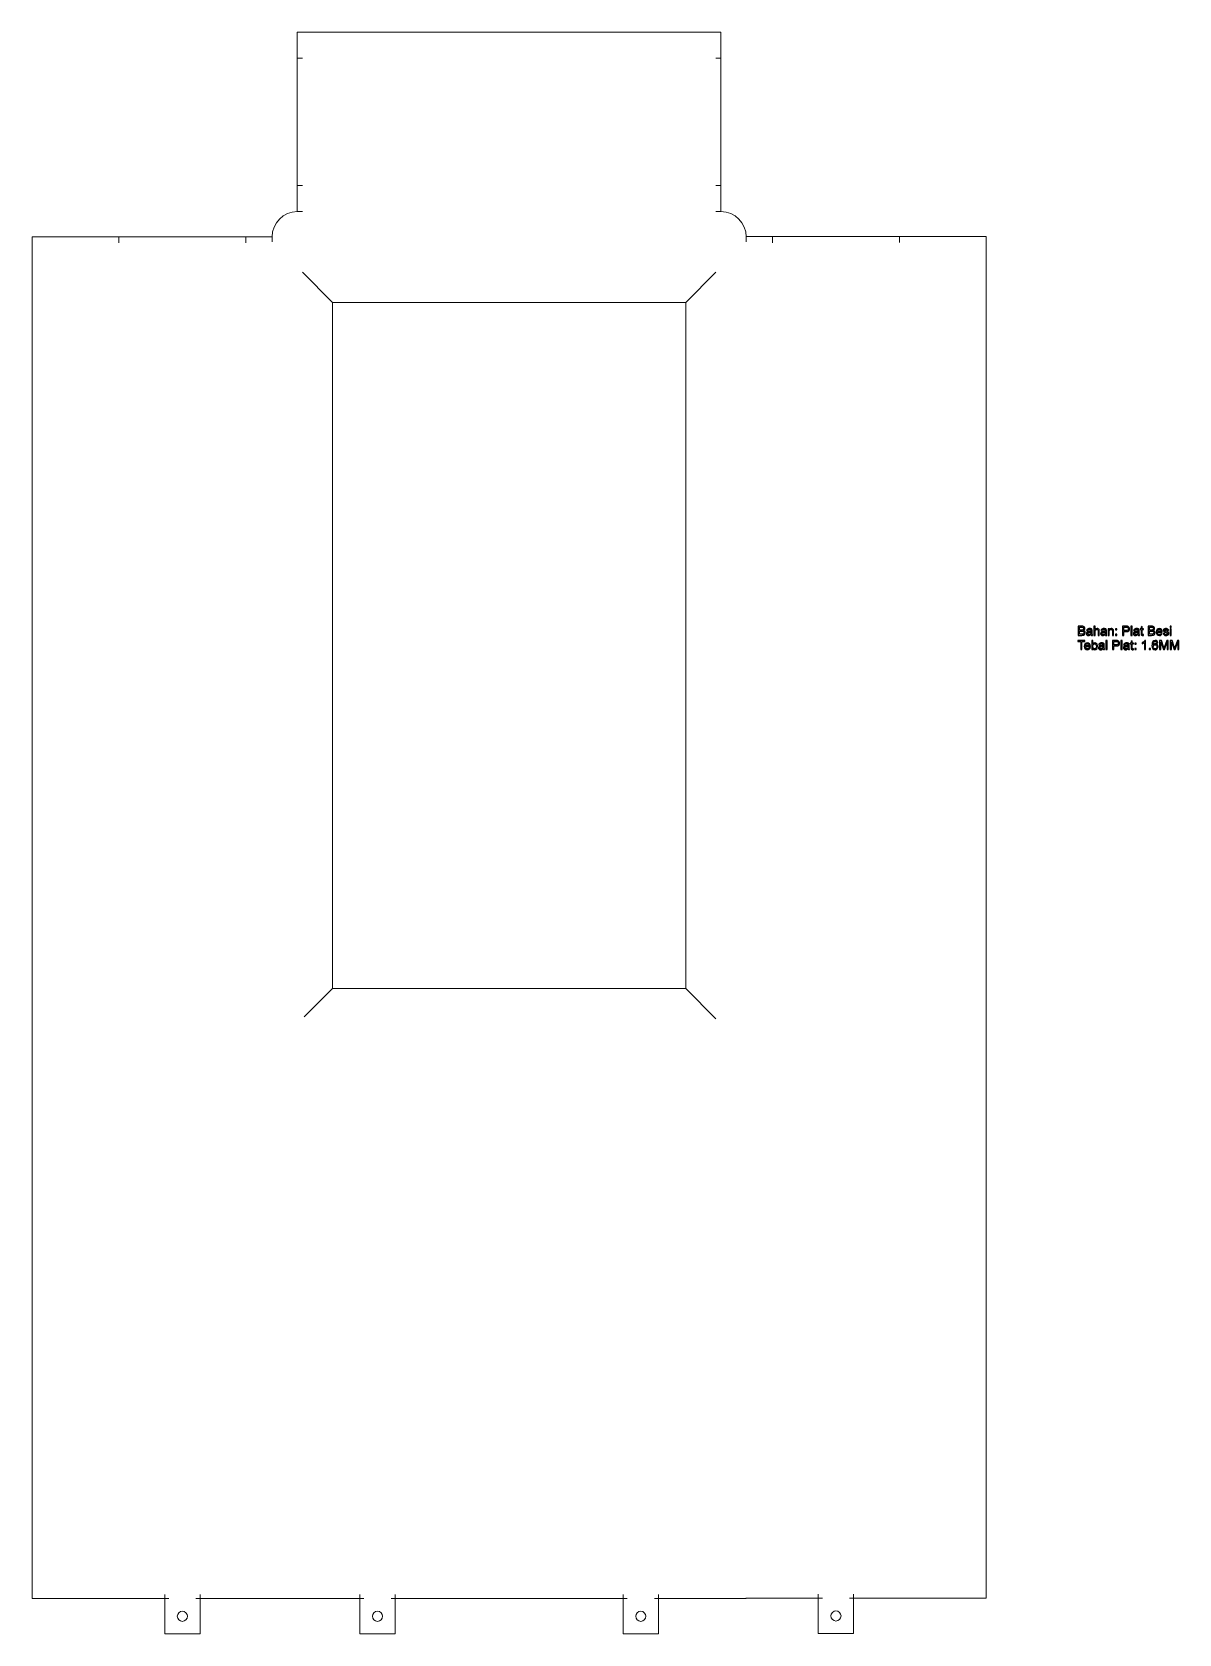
# Model space of a CAD drawing. Header units: centimetres. Extents: x -62 to 52, y -81 to 78.
import ezdxf

# ---------------------------------------------------------------- set-up
doc = ezdxf.new("R2010")
doc.units = ezdxf.units.CM
doc.header["$MEASUREMENT"] = 0
doc.layers.add('Layer 1', color=7, linetype='Continuous')

msp = doc.modelspace()

# ---------------------------------------------------------------- linework, layer by layer
at = {"layer": 'Layer 1', "color": 250, "lineweight": 20}
msp.add_lwpolyline([(-32.28433, -17.15703), (2.71567, -17.15703), (2.71567, 50.84297), (-32.28433, 50.84297), (-32.28433, -17.15703)], close=True, dxfattribs=at)
for centre in [(-47.18337, -79.39999), (-27.83337, -79.39999), (-1.73806, -79.39999), (17.61446, -79.36628)]:
    msp.add_ellipse(centre, major_axis=(0, 0.5), ratio=1, dxfattribs=at)
for points, knots in [([(-35.28556, 59.84999), (-35.28556, 59.84999), (-35.78552, 59.84999), (-35.78552, 59.84999), (-35.78552, 59.84999), (-35.78552, 77.64999), (-35.78552, 77.64999), (-35.78552, 77.64999), (6.21448, 77.64999), (6.21448, 77.64999), (6.21448, 77.64999), (6.21448, 59.84999), (6.21448, 59.84999), (6.21448, 59.84999), (5.71448, 59.84999), (5.71448, 59.84999)], [0, 0, 0, 0, 0.2, 0.2, 0.2, 0.4, 0.4, 0.4, 0.6, 0.6, 0.6, 0.8, 0.8, 0.8, 1, 1, 1, 1]), ([(-56.08555, 57.35001), (-56.08555, 57.35001), (-62.08555, 57.35001), (-62.08555, 57.35001), (-62.08555, 57.35001), (-62.08555, -77.64999), (-62.08555, -77.64999), (-62.08555, -77.64999), (-56.08555, -77.64999), (-56.08555, -77.64999)], [0, 0, 0, 0, 0.333333333, 0.333333333, 0.333333333, 0.666666667, 0.666666667, 0.666666667, 1, 1, 1, 1]), ([(26.48918, -77.61628), (26.48918, -77.61628), (32.48918, -77.61628), (32.48918, -77.61628), (32.48918, -77.61628), (32.48918, 57.38372), (32.48918, 57.38372), (32.48918, 57.38372), (26.48918, 57.38372), (26.48918, 57.38372)], [0, 0, 0, 0, 0.333333333, 0.333333333, 0.333333333, 0.666666667, 0.666666667, 0.666666667, 1, 1, 1, 1]), ([(-48.93337, -77.24999), (-48.93337, -77.24999), (-48.93337, -77.64999), (-48.93337, -77.64999), (-48.93337, -77.64999), (-48.53337, -77.64999), (-48.53337, -77.64999)], [0, 0, 0, 0, 0.5, 0.5, 0.5, 1, 1, 1, 1]), ([(-45.43337, -77.64999), (-45.43337, -77.64999), (-45.43337, -81.14999), (-45.43337, -81.14999), (-45.43337, -81.14999), (-48.93337, -81.14999), (-48.93337, -81.14999), (-48.93337, -81.14999), (-48.93337, -77.64999), (-48.93337, -77.64999)], [0, 0, 0, 0, 0.333333333, 0.333333333, 0.333333333, 0.666666667, 0.666666667, 0.666666667, 1, 1, 1, 1]), ([(-45.43337, -77.24999), (-45.43337, -77.24999), (-45.43337, -77.64999), (-45.43337, -77.64999), (-45.43337, -77.64999), (-45.83337, -77.64999), (-45.83337, -77.64999)], [0, 0, 0, 0, 0.5, 0.5, 0.5, 1, 1, 1, 1]), ([(-29.58337, -77.24999), (-29.58337, -77.24999), (-29.58337, -77.64999), (-29.58337, -77.64999), (-29.58337, -77.64999), (-29.18337, -77.64999), (-29.18337, -77.64999)], [0, 0, 0, 0, 0.5, 0.5, 0.5, 1, 1, 1, 1]), ([(-26.08337, -77.64999), (-26.08337, -77.64999), (-26.08337, -81.14999), (-26.08337, -81.14999), (-26.08337, -81.14999), (-29.58337, -81.14999), (-29.58337, -81.14999), (-29.58337, -81.14999), (-29.58337, -77.64999), (-29.58337, -77.64999)], [0, 0, 0, 0, 0.333333333, 0.333333333, 0.333333333, 0.666666667, 0.666666667, 0.666666667, 1, 1, 1, 1]), ([(-26.08337, -77.24999), (-26.08337, -77.24999), (-26.08337, -77.64999), (-26.08337, -77.64999), (-26.08337, -77.64999), (-26.48337, -77.64999), (-26.48337, -77.64999)], [0, 0, 0, 0, 0.5, 0.5, 0.5, 1, 1, 1, 1]), ([(-3.48806, -77.24999), (-3.48806, -77.24999), (-3.48806, -77.64999), (-3.48806, -77.64999), (-3.48806, -77.64999), (-3.08806, -77.64999), (-3.08806, -77.64999)], [0, 0, 0, 0, 0.5, 0.5, 0.5, 1, 1, 1, 1]), ([(0.01194, -77.64999), (0.01194, -77.64999), (0.01194, -81.14999), (0.01194, -81.14999), (0.01194, -81.14999), (-3.48806, -81.14999), (-3.48806, -81.14999), (-3.48806, -81.14999), (-3.48806, -77.64999), (-3.48806, -77.64999)], [0, 0, 0, 0, 0.333333333, 0.333333333, 0.333333333, 0.666666667, 0.666666667, 0.666666667, 1, 1, 1, 1]), ([(0.01194, -77.24999), (0.01194, -77.24999), (0.01194, -77.64999), (0.01194, -77.64999), (0.01194, -77.64999), (-0.38806, -77.64999), (-0.38806, -77.64999)], [0, 0, 0, 0, 0.5, 0.5, 0.5, 1, 1, 1, 1]), ([(15.86446, -77.21628), (15.86446, -77.21628), (15.86446, -77.61628), (15.86446, -77.61628), (15.86446, -77.61628), (16.26446, -77.61628), (16.26446, -77.61628)], [0, 0, 0, 0, 0.5, 0.5, 0.5, 1, 1, 1, 1]), ([(19.36446, -77.61628), (19.36446, -77.61628), (19.36446, -81.11628), (19.36446, -81.11628), (19.36446, -81.11628), (15.86446, -81.11628), (15.86446, -81.11628), (15.86446, -81.11628), (15.86446, -77.61628), (15.86446, -77.61628)], [0, 0, 0, 0, 0.333333333, 0.333333333, 0.333333333, 0.666666667, 0.666666667, 0.666666667, 1, 1, 1, 1]), ([(19.36446, -77.21628), (19.36446, -77.21628), (19.36446, -77.61628), (19.36446, -77.61628), (19.36446, -77.61628), (18.96446, -77.61628), (18.96446, -77.61628)], [0, 0, 0, 0, 0.5, 0.5, 0.5, 1, 1, 1, 1])]:
    msp.add_open_spline(points, degree=3, knots=knots, dxfattribs=at)
at = {"layer": 'Layer 1', "color": 250, "lineweight": 9}
for points in [[(-35.78556, 75.04999), (-35.78556, 75.04999), (-35.28556, 75.04999), (-35.28556, 75.04999)], [(5.71448, 75.04999), (5.71448, 75.04999), (6.21448, 75.04999), (6.21448, 75.04999)], [(-35.78555, 62.45), (-35.78555, 62.45), (-35.28555, 62.45), (-35.28555, 62.45)], [(5.71448, 62.44999), (5.71448, 62.44999), (6.21448, 62.44999), (6.21448, 62.44999)], [(-53.48555, 57.35001), (-53.48555, 57.35001), (-53.48555, 56.75436), (-53.48555, 56.75436)], [(-40.88336, 57.35001), (-40.88336, 57.35001), (-40.88336, 56.75436), (-40.88336, 56.75436)], [(11.31447, 57.35253), (11.31447, 57.35253), (11.31447, 56.75688), (11.31447, 56.75688)], [(23.91443, 57.38372), (23.91443, 57.38372), (23.91443, 56.78807), (23.91443, 56.78807)], [(-38.28555, -77.64999), (-38.28555, -77.64999), (-41.78992, -77.64999), (-45.43337, -77.64999)], [(-38.28555, -77.64999), (-38.28555, -77.64999), (-34.73395, -77.64999), (-29.58337, -77.64999)], [(-26.08337, -77.64999), (-19.12902, -77.64999), (-10.44247, -77.64999), (-3.48806, -77.64999)], [(0.01194, -77.64999), (5.16271, -77.64999), (8.71447, -77.64999), (8.71447, -77.64999)], [(15.86446, -77.61628), (12.21119, -77.61628), (8.68919, -77.61628), (8.68919, -77.61628)]]:
    msp.add_open_spline(points, degree=3, dxfattribs=at)
for points, knots in [([(-35.28556, 59.85), (-35.28556, 59.85), (-35.78556, 59.85), (-35.78556, 59.85), (-35.78556, 59.85), (-35.78556, 59.85), (-35.78556, 59.85), (-37.16055, 59.85), (-38.28555, 58.72501), (-38.28555, 57.35), (-38.28555, 57.35), (-38.28555, 57.35), (-38.28555, 57.35), (-38.28555, 57.35), (-38.28555, 56.85), (-38.28555, 56.85)], [0, 0, 0, 0, 0.2, 0.2, 0.2, 0.4, 0.4, 0.4, 0.6, 0.6, 0.6, 0.8, 0.8, 0.8, 1, 1, 1, 1]), ([(5.71448, 59.84999), (5.71448, 59.84999), (6.21448, 59.84999), (6.21448, 59.84999), (6.21448, 59.84999), (6.21448, 59.84999), (6.21448, 59.84999), (7.58947, 59.84999), (8.71447, 58.725), (8.71447, 57.34999), (8.71447, 57.34999), (8.71447, 57.34999), (8.71447, 57.34999), (8.71447, 57.34999), (8.71447, 56.84999), (8.71447, 56.84999)], [0, 0, 0, 0, 0.2, 0.2, 0.2, 0.4, 0.4, 0.4, 0.6, 0.6, 0.6, 0.8, 0.8, 0.8, 1, 1, 1, 1]), ([(-56.08555, 57.35001), (-56.08555, 57.35001), (-53.48555, 57.35001), (-53.48555, 57.35001), (-53.48555, 57.35001), (-38.28555, 57.35001), (-38.28555, 57.35001)], [0, 0, 0, 0, 0.5, 0.5, 0.5, 1, 1, 1, 1]), ([(8.68919, 57.38372), (8.68919, 57.38372), (23.88919, 57.38372), (23.88919, 57.38372), (23.88919, 57.38372), (26.48918, 57.38372), (26.48918, 57.38372)], [0, 0, 0, 0, 0.5, 0.5, 0.5, 1, 1, 1, 1]), ([(-48.93337, -77.64999), (-51.48391, -77.64999), (-53.48555, -77.64999), (-53.48555, -77.64999), (-53.48555, -77.64999), (-56.08555, -77.64999), (-56.08555, -77.64999)], [0, 0, 0, 0, 0.5, 0.5, 0.5, 1, 1, 1, 1]), ([(26.48918, -77.61628), (26.48918, -77.61628), (23.88919, -77.61628), (23.88919, -77.61628), (23.88919, -77.61628), (21.9019, -77.61628), (19.36446, -77.61628)], [0, 0, 0, 0, 0.5, 0.5, 0.5, 1, 1, 1, 1])]:
    msp.add_open_spline(points, degree=3, knots=knots, dxfattribs=at)
at = {"layer": 'Layer 1', "color": 250, "lineweight": 20}
for points in [[(-35.28433, 53.84297), (-35.28433, 53.84297), (-32.28433, 50.84297), (-32.28433, 50.84297)], [(5.71568, 53.84297), (5.71568, 53.84297), (2.71567, 50.84297), (2.71567, 50.84297)], [(-32.28433, -17.15703), (-32.28433, -17.15703), (-35.11083, -19.98353), (-35.11083, -19.98353)], [(2.71567, -17.15703), (2.71567, -17.15703), (5.71568, -20.15703), (5.71568, -20.15703)]]:
    msp.add_open_spline(points, degree=3, dxfattribs=at)
at = {"layer": 'Layer 1', "color": 250}
for points, knots in [([(41.6423, 17.84334), (41.6423, 17.84334), (41.6423, 18.75266), (41.6423, 18.75266), (41.6423, 18.75266), (41.98351, 18.75266), (41.98351, 18.75266), (42.05293, 18.75266), (42.1086, 18.74356), (42.15072, 18.72514), (42.19263, 18.70673), (42.22544, 18.67837), (42.24915, 18.64005), (42.27307, 18.60195), (42.28492, 18.56195), (42.28492, 18.52004), (42.28492, 18.4813), (42.27434, 18.44469), (42.25338, 18.4104), (42.23243, 18.37611), (42.20068, 18.34838), (42.15813, 18.32721), (42.21317, 18.31112), (42.2555, 18.28361), (42.28492, 18.24466), (42.31455, 18.20593), (42.32937, 18.15999), (42.32937, 18.10708), (42.32937, 18.06432), (42.32027, 18.02474), (42.30228, 17.98812), (42.28429, 17.9515), (42.26206, 17.92335), (42.2356, 17.90345), (42.20914, 17.88377), (42.17591, 17.86874), (42.13612, 17.85858), (42.09611, 17.84842), (42.04722, 17.84334), (41.98922, 17.84334), (41.98922, 17.84334), (41.6423, 17.84334), (41.6423, 17.84334)], [0, 0, 0, 0, 0.071428571, 0.071428571, 0.071428571, 0.142857143, 0.142857143, 0.142857143, 0.214285714, 0.214285714, 0.214285714, 0.285714286, 0.285714286, 0.285714286, 0.357142857, 0.357142857, 0.357142857, 0.428571429, 0.428571429, 0.428571429, 0.5, 0.5, 0.5, 0.571428571, 0.571428571, 0.571428571, 0.642857143, 0.642857143, 0.642857143, 0.714285714, 0.714285714, 0.714285714, 0.785714286, 0.785714286, 0.785714286, 0.857142857, 0.857142857, 0.857142857, 0.928571429, 0.928571429, 0.928571429, 1, 1, 1, 1]), ([(41.76295, 18.37039), (41.76295, 18.37039), (41.95959, 18.37039), (41.95959, 18.37039), (42.01293, 18.37039), (42.05124, 18.37399), (42.07431, 18.38097), (42.105, 18.39008), (42.12808, 18.40532), (42.14353, 18.42648), (42.15898, 18.44765), (42.16681, 18.47411), (42.16681, 18.50607), (42.16681, 18.53634), (42.15961, 18.56301), (42.14501, 18.58587), (42.13062, 18.60894), (42.10987, 18.62481), (42.08299, 18.63328), (42.05611, 18.64175), (42.00997, 18.64598), (41.94477, 18.64598), (41.94477, 18.64598), (41.76295, 18.64598), (41.76295, 18.64598), (41.76295, 18.64598), (41.76295, 18.37039), (41.76295, 18.37039)], [0, 0, 0, 0, 0.111111111, 0.111111111, 0.111111111, 0.222222222, 0.222222222, 0.222222222, 0.333333333, 0.333333333, 0.333333333, 0.444444444, 0.444444444, 0.444444444, 0.555555556, 0.555555556, 0.555555556, 0.666666667, 0.666666667, 0.666666667, 0.777777778, 0.777777778, 0.777777778, 0.888888889, 0.888888889, 0.888888889, 1, 1, 1, 1]), ([(41.76295, 17.95002), (41.76295, 17.95002), (41.98943, 17.95002), (41.98943, 17.95002), (42.02838, 17.95002), (42.05569, 17.9515), (42.07156, 17.95447), (42.09908, 17.95933), (42.12236, 17.96759), (42.14099, 17.97923), (42.15961, 17.99087), (42.17485, 18.00781), (42.18692, 18.03003), (42.19898, 18.05226), (42.20491, 18.07787), (42.20491, 18.10687), (42.20491, 18.14094), (42.19623, 18.17037), (42.17866, 18.19555), (42.16131, 18.22074), (42.13718, 18.23831), (42.10627, 18.24847), (42.07558, 18.25863), (42.03113, 18.26371), (41.97335, 18.26371), (41.97335, 18.26371), (41.76295, 18.26371), (41.76295, 18.26371), (41.76295, 18.26371), (41.76295, 17.95002), (41.76295, 17.95002)], [0, 0, 0, 0, 0.1, 0.1, 0.1, 0.2, 0.2, 0.2, 0.3, 0.3, 0.3, 0.4, 0.4, 0.4, 0.5, 0.5, 0.5, 0.6, 0.6, 0.6, 0.7, 0.7, 0.7, 0.8, 0.8, 0.8, 0.9, 0.9, 0.9, 1, 1, 1, 1]), ([(42.91103, 17.92589), (42.86954, 17.89054), (42.82954, 17.86578), (42.79123, 17.85117), (42.75292, 17.83657), (42.71185, 17.82937), (42.66783, 17.82937), (42.59544, 17.82937), (42.53977, 17.84694), (42.50082, 17.88229), (42.46187, 17.91742), (42.4424, 17.96251), (42.4424, 18.01733), (42.4424, 18.0495), (42.44981, 18.07893), (42.46441, 18.1056), (42.47923, 18.13227), (42.49849, 18.15343), (42.5222, 18.16952), (42.54612, 18.18561), (42.57279, 18.19788), (42.60263, 18.20614), (42.62465, 18.21185), (42.65788, 18.21736), (42.70212, 18.22286), (42.79229, 18.23344), (42.85896, 18.24635), (42.90151, 18.26117), (42.90193, 18.27641), (42.90214, 18.28615), (42.90214, 18.29017), (42.90214, 18.33547), (42.89156, 18.36743), (42.87039, 18.38605), (42.84182, 18.41124), (42.79927, 18.42373), (42.74297, 18.42373), (42.69026, 18.42373), (42.65132, 18.41442), (42.62634, 18.396), (42.60115, 18.37759), (42.58274, 18.34499), (42.57067, 18.298), (42.57067, 18.298), (42.46145, 18.31324), (42.46145, 18.31324), (42.4714, 18.36002), (42.4877, 18.39791), (42.51056, 18.42669), (42.53342, 18.45548), (42.56644, 18.47749), (42.60962, 18.49316), (42.65259, 18.50861), (42.70275, 18.51644), (42.75948, 18.51644), (42.81578, 18.51644), (42.86171, 18.50988), (42.89706, 18.49654), (42.9322, 18.48321), (42.95823, 18.4667), (42.97474, 18.44659), (42.99125, 18.42648), (43.00289, 18.40108), (43.00967, 18.37039), (43.01327, 18.35134), (43.01517, 18.31705), (43.01517, 18.26773), (43.01517, 18.26773), (43.01517, 18.11957), (43.01517, 18.11957), (43.01517, 18.01606), (43.0175, 17.95066), (43.02216, 17.92293), (43.0266, 17.8952), (43.03591, 17.86874), (43.04946, 17.84334), (43.04946, 17.84334), (42.93262, 17.84334), (42.93262, 17.84334), (42.9214, 17.86684), (42.91421, 17.89435), (42.91103, 17.92589)], [0, 0, 0, 0, 0.037037037, 0.037037037, 0.037037037, 0.074074074, 0.074074074, 0.074074074, 0.111111111, 0.111111111, 0.111111111, 0.148148148, 0.148148148, 0.148148148, 0.185185185, 0.185185185, 0.185185185, 0.222222222, 0.222222222, 0.222222222, 0.259259259, 0.259259259, 0.259259259, 0.296296296, 0.296296296, 0.296296296, 0.333333333, 0.333333333, 0.333333333, 0.37037037, 0.37037037, 0.37037037, 0.407407407, 0.407407407, 0.407407407, 0.444444444, 0.444444444, 0.444444444, 0.481481481, 0.481481481, 0.481481481, 0.518518519, 0.518518519, 0.518518519, 0.555555556, 0.555555556, 0.555555556, 0.592592593, 0.592592593, 0.592592593, 0.62962963, 0.62962963, 0.62962963, 0.666666667, 0.666666667, 0.666666667, 0.703703704, 0.703703704, 0.703703704, 0.740740741, 0.740740741, 0.740740741, 0.777777778, 0.777777778, 0.777777778, 0.814814815, 0.814814815, 0.814814815, 0.851851852, 0.851851852, 0.851851852, 0.888888889, 0.888888889, 0.888888889, 0.925925926, 0.925925926, 0.925925926, 0.962962963, 0.962962963, 0.962962963, 1, 1, 1, 1]), ([(42.90214, 18.17354), (42.8615, 18.15703), (42.80054, 18.14306), (42.71926, 18.13163), (42.67312, 18.12507), (42.64052, 18.11766), (42.62147, 18.10941), (42.60242, 18.10115), (42.58782, 18.08909), (42.57744, 18.07342), (42.56707, 18.05755), (42.56178, 18.03998), (42.56178, 18.02051), (42.56178, 17.99108), (42.573, 17.96632), (42.59565, 17.94663), (42.6183, 17.92695), (42.65132, 17.917), (42.69471, 17.917), (42.73768, 17.917), (42.77599, 17.92631), (42.80964, 17.94515), (42.84309, 17.96378), (42.86785, 17.98939), (42.88351, 18.02178), (42.89558, 18.04696), (42.90151, 18.08401), (42.90151, 18.1329), (42.90151, 18.1329), (42.90214, 18.17354), (42.90214, 18.17354)], [0, 0, 0, 0, 0.1, 0.1, 0.1, 0.2, 0.2, 0.2, 0.3, 0.3, 0.3, 0.4, 0.4, 0.4, 0.5, 0.5, 0.5, 0.6, 0.6, 0.6, 0.7, 0.7, 0.7, 0.8, 0.8, 0.8, 0.9, 0.9, 0.9, 1, 1, 1, 1]), ([(43.18683, 17.84334), (43.18683, 17.84334), (43.18683, 18.75266), (43.18683, 18.75266), (43.18683, 18.75266), (43.29859, 18.75266), (43.29859, 18.75266), (43.29859, 18.75266), (43.29859, 18.42542), (43.29859, 18.42542), (43.35045, 18.48617), (43.41585, 18.51644), (43.49502, 18.51644), (43.54349, 18.51644), (43.58561, 18.50692), (43.62159, 18.48765), (43.65737, 18.46839), (43.68298, 18.44193), (43.69843, 18.40807), (43.71388, 18.3742), (43.7215, 18.32488), (43.7215, 18.26054), (43.7215, 18.26054), (43.7215, 17.84334), (43.7215, 17.84334), (43.7215, 17.84334), (43.60974, 17.84334), (43.60974, 17.84334), (43.60974, 17.84334), (43.60974, 18.26011), (43.60974, 18.26011), (43.60974, 18.31578), (43.59768, 18.35642), (43.57376, 18.38182), (43.54963, 18.40722), (43.51576, 18.41992), (43.47173, 18.41992), (43.43893, 18.41992), (43.40802, 18.41145), (43.37902, 18.39431), (43.35003, 18.37716), (43.32949, 18.35388), (43.31701, 18.32446), (43.30473, 18.29525), (43.29859, 18.25482), (43.29859, 18.20317), (43.29859, 18.20317), (43.29859, 17.84334), (43.29859, 17.84334), (43.29859, 17.84334), (43.18683, 17.84334), (43.18683, 17.84334)], [0, 0, 0, 0, 0.058823529, 0.058823529, 0.058823529, 0.117647059, 0.117647059, 0.117647059, 0.176470588, 0.176470588, 0.176470588, 0.235294118, 0.235294118, 0.235294118, 0.294117647, 0.294117647, 0.294117647, 0.352941176, 0.352941176, 0.352941176, 0.411764706, 0.411764706, 0.411764706, 0.470588235, 0.470588235, 0.470588235, 0.529411765, 0.529411765, 0.529411765, 0.588235294, 0.588235294, 0.588235294, 0.647058824, 0.647058824, 0.647058824, 0.705882353, 0.705882353, 0.705882353, 0.764705882, 0.764705882, 0.764705882, 0.823529412, 0.823529412, 0.823529412, 0.882352941, 0.882352941, 0.882352941, 0.941176471, 0.941176471, 0.941176471, 1, 1, 1, 1]), ([(44.32369, 17.92589), (44.2822, 17.89054), (44.2422, 17.86578), (44.20389, 17.85117), (44.16558, 17.83657), (44.12451, 17.82937), (44.08049, 17.82937), (44.0081, 17.82937), (43.95243, 17.84694), (43.91348, 17.88229), (43.87453, 17.91742), (43.85506, 17.96251), (43.85506, 18.01733), (43.85506, 18.0495), (43.86247, 18.07893), (43.87707, 18.1056), (43.89189, 18.13227), (43.91115, 18.15343), (43.93486, 18.16952), (43.95878, 18.18561), (43.98545, 18.19788), (44.01529, 18.20614), (44.03731, 18.21185), (44.07054, 18.21736), (44.11478, 18.22286), (44.20495, 18.23344), (44.27162, 18.24635), (44.31417, 18.26117), (44.31459, 18.27641), (44.3148, 18.28615), (44.3148, 18.29017), (44.3148, 18.33547), (44.30422, 18.36743), (44.28305, 18.38605), (44.25448, 18.41124), (44.21193, 18.42373), (44.15563, 18.42373), (44.10292, 18.42373), (44.06398, 18.41442), (44.039, 18.396), (44.01381, 18.37759), (43.9954, 18.34499), (43.98333, 18.298), (43.98333, 18.298), (43.87411, 18.31324), (43.87411, 18.31324), (43.88406, 18.36002), (43.90036, 18.39791), (43.92322, 18.42669), (43.94608, 18.45548), (43.9791, 18.47749), (44.02228, 18.49316), (44.06525, 18.50861), (44.11541, 18.51644), (44.17214, 18.51644), (44.22844, 18.51644), (44.27437, 18.50988), (44.30972, 18.49654), (44.34486, 18.48321), (44.37089, 18.4667), (44.3874, 18.44659), (44.40391, 18.42648), (44.41555, 18.40108), (44.42233, 18.37039), (44.42593, 18.35134), (44.42783, 18.31705), (44.42783, 18.26773), (44.42783, 18.26773), (44.42783, 18.11957), (44.42783, 18.11957), (44.42783, 18.01606), (44.43016, 17.95066), (44.43482, 17.92293), (44.43926, 17.8952), (44.44857, 17.86874), (44.46212, 17.84334), (44.46212, 17.84334), (44.34528, 17.84334), (44.34528, 17.84334), (44.33406, 17.86684), (44.32687, 17.89435), (44.32369, 17.92589)], [0, 0, 0, 0, 0.037037037, 0.037037037, 0.037037037, 0.074074074, 0.074074074, 0.074074074, 0.111111111, 0.111111111, 0.111111111, 0.148148148, 0.148148148, 0.148148148, 0.185185185, 0.185185185, 0.185185185, 0.222222222, 0.222222222, 0.222222222, 0.259259259, 0.259259259, 0.259259259, 0.296296296, 0.296296296, 0.296296296, 0.333333333, 0.333333333, 0.333333333, 0.37037037, 0.37037037, 0.37037037, 0.407407407, 0.407407407, 0.407407407, 0.444444444, 0.444444444, 0.444444444, 0.481481481, 0.481481481, 0.481481481, 0.518518519, 0.518518519, 0.518518519, 0.555555556, 0.555555556, 0.555555556, 0.592592593, 0.592592593, 0.592592593, 0.62962963, 0.62962963, 0.62962963, 0.666666667, 0.666666667, 0.666666667, 0.703703704, 0.703703704, 0.703703704, 0.740740741, 0.740740741, 0.740740741, 0.777777778, 0.777777778, 0.777777778, 0.814814815, 0.814814815, 0.814814815, 0.851851852, 0.851851852, 0.851851852, 0.888888889, 0.888888889, 0.888888889, 0.925925926, 0.925925926, 0.925925926, 0.962962963, 0.962962963, 0.962962963, 1, 1, 1, 1]), ([(44.3148, 18.17354), (44.27416, 18.15703), (44.2132, 18.14306), (44.13192, 18.13163), (44.08578, 18.12507), (44.05318, 18.11766), (44.03413, 18.10941), (44.01508, 18.10115), (44.00048, 18.08909), (43.9901, 18.07342), (43.97973, 18.05755), (43.97444, 18.03998), (43.97444, 18.02051), (43.97444, 17.99108), (43.98566, 17.96632), (44.00831, 17.94663), (44.03096, 17.92695), (44.06398, 17.917), (44.10737, 17.917), (44.15034, 17.917), (44.18865, 17.92631), (44.2223, 17.94515), (44.25575, 17.96378), (44.28051, 17.98939), (44.29617, 18.02178), (44.30824, 18.04696), (44.31417, 18.08401), (44.31417, 18.1329), (44.31417, 18.1329), (44.3148, 18.17354), (44.3148, 18.17354)], [0, 0, 0, 0, 0.1, 0.1, 0.1, 0.2, 0.2, 0.2, 0.3, 0.3, 0.3, 0.4, 0.4, 0.4, 0.5, 0.5, 0.5, 0.6, 0.6, 0.6, 0.7, 0.7, 0.7, 0.8, 0.8, 0.8, 0.9, 0.9, 0.9, 1, 1, 1, 1]), ([(44.59949, 17.84334), (44.59949, 17.84334), (44.59949, 18.50247), (44.59949, 18.50247), (44.59949, 18.50247), (44.69982, 18.50247), (44.69982, 18.50247), (44.69982, 18.50247), (44.69982, 18.40891), (44.69982, 18.40891), (44.74808, 18.48067), (44.81793, 18.51644), (44.90916, 18.51644), (44.94895, 18.51644), (44.98536, 18.50924), (45.01859, 18.49506), (45.05182, 18.48088), (45.0768, 18.46204), (45.09331, 18.43897), (45.10982, 18.4159), (45.12146, 18.38838), (45.12802, 18.35663), (45.13204, 18.33589), (45.13416, 18.29969), (45.13416, 18.24805), (45.13416, 18.24805), (45.13416, 17.84334), (45.13416, 17.84334), (45.13416, 17.84334), (45.0224, 17.84334), (45.0224, 17.84334), (45.0224, 17.84334), (45.0224, 18.24381), (45.0224, 18.24381), (45.0224, 18.28932), (45.01817, 18.3234), (45.00949, 18.34584), (45.00081, 18.36827), (44.98536, 18.38627), (44.96335, 18.39981), (44.94133, 18.41315), (44.9153, 18.41992), (44.88566, 18.41992), (44.83825, 18.41992), (44.7974, 18.40489), (44.7629, 18.37462), (44.7284, 18.34457), (44.71125, 18.28721), (44.71125, 18.20296), (44.71125, 18.20296), (44.71125, 17.84334), (44.71125, 17.84334), (44.71125, 17.84334), (44.59949, 17.84334), (44.59949, 17.84334)], [0, 0, 0, 0, 0.055555556, 0.055555556, 0.055555556, 0.111111111, 0.111111111, 0.111111111, 0.166666667, 0.166666667, 0.166666667, 0.222222222, 0.222222222, 0.222222222, 0.277777778, 0.277777778, 0.277777778, 0.333333333, 0.333333333, 0.333333333, 0.388888889, 0.388888889, 0.388888889, 0.444444444, 0.444444444, 0.444444444, 0.5, 0.5, 0.5, 0.555555556, 0.555555556, 0.555555556, 0.611111111, 0.611111111, 0.611111111, 0.666666667, 0.666666667, 0.666666667, 0.722222222, 0.722222222, 0.722222222, 0.777777778, 0.777777778, 0.777777778, 0.833333333, 0.833333333, 0.833333333, 0.888888889, 0.888888889, 0.888888889, 0.944444444, 0.944444444, 0.944444444, 1, 1, 1, 1]), ([(45.3363, 18.37547), (45.3363, 18.37547), (45.3363, 18.50247), (45.3363, 18.50247), (45.3363, 18.50247), (45.4633, 18.50247), (45.4633, 18.50247), (45.4633, 18.50247), (45.4633, 18.37547), (45.4633, 18.37547), (45.4633, 18.37547), (45.3363, 18.37547), (45.3363, 18.37547)], [0, 0, 0, 0, 0.25, 0.25, 0.25, 0.5, 0.5, 0.5, 0.75, 0.75, 0.75, 1, 1, 1, 1]), ([(45.3363, 17.84334), (45.3363, 17.84334), (45.3363, 17.97034), (45.3363, 17.97034), (45.3363, 17.97034), (45.4633, 17.97034), (45.4633, 17.97034), (45.4633, 17.97034), (45.4633, 17.84334), (45.4633, 17.84334), (45.4633, 17.84334), (45.3363, 17.84334), (45.3363, 17.84334)], [0, 0, 0, 0, 0.25, 0.25, 0.25, 0.5, 0.5, 0.5, 0.75, 0.75, 0.75, 1, 1, 1, 1]), ([(46.02549, 17.84334), (46.02549, 17.84334), (46.02549, 18.75266), (46.02549, 18.75266), (46.02549, 18.75266), (46.36881, 18.75266), (46.36881, 18.75266), (46.42914, 18.75266), (46.47528, 18.7497), (46.50724, 18.74398), (46.55191, 18.73657), (46.58937, 18.72239), (46.61964, 18.70165), (46.64991, 18.68069), (46.67425, 18.65148), (46.69266, 18.61402), (46.71108, 18.57655), (46.72018, 18.53528), (46.72018, 18.49019), (46.72018, 18.41315), (46.69563, 18.34774), (46.64631, 18.2944), (46.5972, 18.24085), (46.50809, 18.21418), (46.3794, 18.21418), (46.3794, 18.21418), (46.14614, 18.21418), (46.14614, 18.21418), (46.14614, 18.21418), (46.14614, 17.84334), (46.14614, 17.84334), (46.14614, 17.84334), (46.02549, 17.84334), (46.02549, 17.84334)], [0, 0, 0, 0, 0.090909091, 0.090909091, 0.090909091, 0.181818182, 0.181818182, 0.181818182, 0.272727273, 0.272727273, 0.272727273, 0.363636364, 0.363636364, 0.363636364, 0.454545455, 0.454545455, 0.454545455, 0.545454545, 0.545454545, 0.545454545, 0.636363636, 0.636363636, 0.636363636, 0.727272727, 0.727272727, 0.727272727, 0.818181818, 0.818181818, 0.818181818, 0.909090909, 0.909090909, 0.909090909, 1, 1, 1, 1]), ([(46.14614, 18.32086), (46.14614, 18.32086), (46.38109, 18.32086), (46.38109, 18.32086), (46.45898, 18.32086), (46.51402, 18.33525), (46.54683, 18.36425), (46.57942, 18.39325), (46.59572, 18.43389), (46.59572, 18.4866), (46.59572, 18.52448), (46.5862, 18.55708), (46.56693, 18.58417), (46.54767, 18.61127), (46.52227, 18.62926), (46.49095, 18.63794), (46.47063, 18.64323), (46.43316, 18.64598), (46.37876, 18.64598), (46.37876, 18.64598), (46.14614, 18.64598), (46.14614, 18.64598), (46.14614, 18.64598), (46.14614, 18.32086), (46.14614, 18.32086)], [0, 0, 0, 0, 0.125, 0.125, 0.125, 0.25, 0.25, 0.25, 0.375, 0.375, 0.375, 0.5, 0.5, 0.5, 0.625, 0.625, 0.625, 0.75, 0.75, 0.75, 0.875, 0.875, 0.875, 1, 1, 1, 1]), ([(46.85607, 17.84334), (46.85607, 17.84334), (46.85607, 18.75266), (46.85607, 18.75266), (46.85607, 18.75266), (46.96783, 18.75266), (46.96783, 18.75266), (46.96783, 18.75266), (46.96783, 17.84334), (46.96783, 17.84334), (46.96783, 17.84334), (46.85607, 17.84334), (46.85607, 17.84334)], [0, 0, 0, 0, 0.25, 0.25, 0.25, 0.5, 0.5, 0.5, 0.75, 0.75, 0.75, 1, 1, 1, 1]), ([(47.57129, 17.92589), (47.5298, 17.89054), (47.4898, 17.86578), (47.45149, 17.85117), (47.41318, 17.83657), (47.37211, 17.82937), (47.32809, 17.82937), (47.2557, 17.82937), (47.20003, 17.84694), (47.16108, 17.88229), (47.12213, 17.91742), (47.10266, 17.96251), (47.10266, 18.01733), (47.10266, 18.0495), (47.11007, 18.07893), (47.12467, 18.1056), (47.13949, 18.13227), (47.15875, 18.15343), (47.18246, 18.16952), (47.20638, 18.18561), (47.23305, 18.19788), (47.26289, 18.20614), (47.28491, 18.21185), (47.31814, 18.21736), (47.36238, 18.22286), (47.45255, 18.23344), (47.51922, 18.24635), (47.56177, 18.26117), (47.56219, 18.27641), (47.5624, 18.28615), (47.5624, 18.29017), (47.5624, 18.33547), (47.55182, 18.36743), (47.53065, 18.38605), (47.50208, 18.41124), (47.45953, 18.42373), (47.40323, 18.42373), (47.35052, 18.42373), (47.31158, 18.41442), (47.2866, 18.396), (47.26141, 18.37759), (47.243, 18.34499), (47.23093, 18.298), (47.23093, 18.298), (47.12171, 18.31324), (47.12171, 18.31324), (47.13166, 18.36002), (47.14796, 18.39791), (47.17082, 18.42669), (47.19368, 18.45548), (47.2267, 18.47749), (47.26988, 18.49316), (47.31285, 18.50861), (47.36301, 18.51644), (47.41974, 18.51644), (47.47604, 18.51644), (47.52197, 18.50988), (47.55732, 18.49654), (47.59246, 18.48321), (47.61849, 18.4667), (47.635, 18.44659), (47.65151, 18.42648), (47.66315, 18.40108), (47.66993, 18.37039), (47.67353, 18.35134), (47.67543, 18.31705), (47.67543, 18.26773), (47.67543, 18.26773), (47.67543, 18.11957), (47.67543, 18.11957), (47.67543, 18.01606), (47.67776, 17.95066), (47.68242, 17.92293), (47.68686, 17.8952), (47.69617, 17.86874), (47.70972, 17.84334), (47.70972, 17.84334), (47.59288, 17.84334), (47.59288, 17.84334), (47.58166, 17.86684), (47.57447, 17.89435), (47.57129, 17.92589)], [0, 0, 0, 0, 0.037037037, 0.037037037, 0.037037037, 0.074074074, 0.074074074, 0.074074074, 0.111111111, 0.111111111, 0.111111111, 0.148148148, 0.148148148, 0.148148148, 0.185185185, 0.185185185, 0.185185185, 0.222222222, 0.222222222, 0.222222222, 0.259259259, 0.259259259, 0.259259259, 0.296296296, 0.296296296, 0.296296296, 0.333333333, 0.333333333, 0.333333333, 0.37037037, 0.37037037, 0.37037037, 0.407407407, 0.407407407, 0.407407407, 0.444444444, 0.444444444, 0.444444444, 0.481481481, 0.481481481, 0.481481481, 0.518518519, 0.518518519, 0.518518519, 0.555555556, 0.555555556, 0.555555556, 0.592592593, 0.592592593, 0.592592593, 0.62962963, 0.62962963, 0.62962963, 0.666666667, 0.666666667, 0.666666667, 0.703703704, 0.703703704, 0.703703704, 0.740740741, 0.740740741, 0.740740741, 0.777777778, 0.777777778, 0.777777778, 0.814814815, 0.814814815, 0.814814815, 0.851851852, 0.851851852, 0.851851852, 0.888888889, 0.888888889, 0.888888889, 0.925925926, 0.925925926, 0.925925926, 0.962962963, 0.962962963, 0.962962963, 1, 1, 1, 1]), ([(47.5624, 18.17354), (47.52176, 18.15703), (47.4608, 18.14306), (47.37952, 18.13163), (47.33338, 18.12507), (47.30078, 18.11766), (47.28173, 18.10941), (47.26268, 18.10115), (47.24808, 18.08909), (47.2377, 18.07342), (47.22733, 18.05755), (47.22204, 18.03998), (47.22204, 18.02051), (47.22204, 17.99108), (47.23326, 17.96632), (47.25591, 17.94663), (47.27856, 17.92695), (47.31158, 17.917), (47.35497, 17.917), (47.39794, 17.917), (47.43625, 17.92631), (47.4699, 17.94515), (47.50335, 17.96378), (47.52811, 17.98939), (47.54377, 18.02178), (47.55584, 18.04696), (47.56177, 18.08401), (47.56177, 18.1329), (47.56177, 18.1329), (47.5624, 18.17354), (47.5624, 18.17354)], [0, 0, 0, 0, 0.1, 0.1, 0.1, 0.2, 0.2, 0.2, 0.3, 0.3, 0.3, 0.4, 0.4, 0.4, 0.5, 0.5, 0.5, 0.6, 0.6, 0.6, 0.7, 0.7, 0.7, 0.8, 0.8, 0.8, 0.9, 0.9, 0.9, 1, 1, 1, 1]), ([(48.08966, 17.94304), (48.08966, 17.94304), (48.1049, 17.8444), (48.1049, 17.8444), (48.07357, 17.83784), (48.04542, 17.83445), (48.02087, 17.83445), (47.98044, 17.83445), (47.94911, 17.8408), (47.92668, 17.85371), (47.90445, 17.86662), (47.88879, 17.88335), (47.87969, 17.9043), (47.87059, 17.92526), (47.86614, 17.96928), (47.86614, 18.03638), (47.86614, 18.03638), (47.86614, 18.41611), (47.86614, 18.41611), (47.86614, 18.41611), (47.78359, 18.41611), (47.78359, 18.41611), (47.78359, 18.41611), (47.78359, 18.50247), (47.78359, 18.50247), (47.78359, 18.50247), (47.86614, 18.50247), (47.86614, 18.50247), (47.86614, 18.50247), (47.86614, 18.66545), (47.86614, 18.66545), (47.86614, 18.66545), (47.9779, 18.73255), (47.9779, 18.73255), (47.9779, 18.73255), (47.9779, 18.50247), (47.9779, 18.50247), (47.9779, 18.50247), (48.08966, 18.50247), (48.08966, 18.50247), (48.08966, 18.50247), (48.08966, 18.41611), (48.08966, 18.41611), (48.08966, 18.41611), (47.9779, 18.41611), (47.9779, 18.41611), (47.9779, 18.41611), (47.9779, 18.03003), (47.9779, 18.03003), (47.9779, 17.99807), (47.97981, 17.97754), (47.98383, 17.96844), (47.98764, 17.95933), (47.99399, 17.95214), (48.00288, 17.94663), (48.01177, 17.94134), (48.02447, 17.93859), (48.04098, 17.93859), (48.05325, 17.93859), (48.06955, 17.94007), (48.08966, 17.94304)], [0, 0, 0, 0, 0.05, 0.05, 0.05, 0.1, 0.1, 0.1, 0.15, 0.15, 0.15, 0.2, 0.2, 0.2, 0.25, 0.25, 0.25, 0.3, 0.3, 0.3, 0.35, 0.35, 0.35, 0.4, 0.4, 0.4, 0.45, 0.45, 0.45, 0.5, 0.5, 0.5, 0.55, 0.55, 0.55, 0.6, 0.6, 0.6, 0.65, 0.65, 0.65, 0.7, 0.7, 0.7, 0.75, 0.75, 0.75, 0.8, 0.8, 0.8, 0.85, 0.85, 0.85, 0.9, 0.9, 0.9, 0.95, 0.95, 0.95, 1, 1, 1, 1]), ([(48.56168, 17.84334), (48.56168, 17.84334), (48.56168, 18.75266), (48.56168, 18.75266), (48.56168, 18.75266), (48.90289, 18.75266), (48.90289, 18.75266), (48.97231, 18.75266), (49.02798, 18.74356), (49.0701, 18.72514), (49.11201, 18.70673), (49.14482, 18.67837), (49.16853, 18.64005), (49.19245, 18.60195), (49.2043, 18.56195), (49.2043, 18.52004), (49.2043, 18.4813), (49.19372, 18.44469), (49.17276, 18.4104), (49.15181, 18.37611), (49.12006, 18.34838), (49.07751, 18.32721), (49.13255, 18.31112), (49.17488, 18.28361), (49.2043, 18.24466), (49.23393, 18.20593), (49.24875, 18.15999), (49.24875, 18.10708), (49.24875, 18.06432), (49.23965, 18.02474), (49.22166, 17.98812), (49.20367, 17.9515), (49.18144, 17.92335), (49.15498, 17.90345), (49.12852, 17.88377), (49.09529, 17.86874), (49.0555, 17.85858), (49.01549, 17.84842), (48.9666, 17.84334), (48.9086, 17.84334), (48.9086, 17.84334), (48.56168, 17.84334), (48.56168, 17.84334)], [0, 0, 0, 0, 0.071428571, 0.071428571, 0.071428571, 0.142857143, 0.142857143, 0.142857143, 0.214285714, 0.214285714, 0.214285714, 0.285714286, 0.285714286, 0.285714286, 0.357142857, 0.357142857, 0.357142857, 0.428571429, 0.428571429, 0.428571429, 0.5, 0.5, 0.5, 0.571428571, 0.571428571, 0.571428571, 0.642857143, 0.642857143, 0.642857143, 0.714285714, 0.714285714, 0.714285714, 0.785714286, 0.785714286, 0.785714286, 0.857142857, 0.857142857, 0.857142857, 0.928571429, 0.928571429, 0.928571429, 1, 1, 1, 1]), ([(48.68233, 18.37039), (48.68233, 18.37039), (48.87897, 18.37039), (48.87897, 18.37039), (48.93231, 18.37039), (48.97062, 18.37399), (48.99369, 18.38097), (49.02438, 18.39008), (49.04746, 18.40532), (49.06291, 18.42648), (49.07836, 18.44765), (49.08619, 18.47411), (49.08619, 18.50607), (49.08619, 18.53634), (49.07899, 18.56301), (49.06439, 18.58587), (49.05, 18.60894), (49.02925, 18.62481), (49.00237, 18.63328), (48.97549, 18.64175), (48.92935, 18.64598), (48.86415, 18.64598), (48.86415, 18.64598), (48.68233, 18.64598), (48.68233, 18.64598), (48.68233, 18.64598), (48.68233, 18.37039), (48.68233, 18.37039)], [0, 0, 0, 0, 0.111111111, 0.111111111, 0.111111111, 0.222222222, 0.222222222, 0.222222222, 0.333333333, 0.333333333, 0.333333333, 0.444444444, 0.444444444, 0.444444444, 0.555555556, 0.555555556, 0.555555556, 0.666666667, 0.666666667, 0.666666667, 0.777777778, 0.777777778, 0.777777778, 0.888888889, 0.888888889, 0.888888889, 1, 1, 1, 1]), ([(48.68233, 17.95002), (48.68233, 17.95002), (48.90881, 17.95002), (48.90881, 17.95002), (48.94776, 17.95002), (48.97507, 17.9515), (48.99094, 17.95447), (49.01846, 17.95933), (49.04174, 17.96759), (49.06037, 17.97923), (49.07899, 17.99087), (49.09423, 18.00781), (49.1063, 18.03003), (49.11836, 18.05226), (49.12429, 18.07787), (49.12429, 18.10687), (49.12429, 18.14094), (49.11561, 18.17037), (49.09804, 18.19555), (49.08069, 18.22074), (49.05656, 18.23831), (49.02565, 18.24847), (48.99496, 18.25863), (48.95051, 18.26371), (48.89273, 18.26371), (48.89273, 18.26371), (48.68233, 18.26371), (48.68233, 18.26371), (48.68233, 18.26371), (48.68233, 17.95002), (48.68233, 17.95002)], [0, 0, 0, 0, 0.1, 0.1, 0.1, 0.2, 0.2, 0.2, 0.3, 0.3, 0.3, 0.4, 0.4, 0.4, 0.5, 0.5, 0.5, 0.6, 0.6, 0.6, 0.7, 0.7, 0.7, 0.8, 0.8, 0.8, 0.9, 0.9, 0.9, 1, 1, 1, 1]), ([(49.84946, 18.0567), (49.84946, 18.0567), (49.96503, 18.04146), (49.96503, 18.04146), (49.94704, 17.97436), (49.91338, 17.92208), (49.86428, 17.88504), (49.81517, 17.848), (49.75252, 17.82937), (49.67611, 17.82937), (49.58001, 17.82937), (49.50381, 17.859), (49.44751, 17.91827), (49.3912, 17.97733), (49.36305, 18.06051), (49.36305, 18.1674), (49.36305, 18.27789), (49.39141, 18.36383), (49.44835, 18.42479), (49.50529, 18.48596), (49.57916, 18.51644), (49.66997, 18.51644), (49.75781, 18.51644), (49.82956, 18.4866), (49.88523, 18.42669), (49.9409, 18.36679), (49.96884, 18.28255), (49.96884, 18.17396), (49.96884, 18.1674), (49.96863, 18.15745), (49.96821, 18.14433), (49.96821, 18.14433), (49.47735, 18.14433), (49.47735, 18.14433), (49.48158, 18.07215), (49.5019, 18.0167), (49.53873, 17.97838), (49.57535, 17.94007), (49.62128, 17.92081), (49.67611, 17.92081), (49.71696, 17.92081), (49.75188, 17.93161), (49.78067, 17.9532), (49.80967, 17.97479), (49.83253, 18.00929), (49.84946, 18.0567)], [0, 0, 0, 0, 0.066666667, 0.066666667, 0.066666667, 0.133333333, 0.133333333, 0.133333333, 0.2, 0.2, 0.2, 0.266666667, 0.266666667, 0.266666667, 0.333333333, 0.333333333, 0.333333333, 0.4, 0.4, 0.4, 0.466666667, 0.466666667, 0.466666667, 0.533333333, 0.533333333, 0.533333333, 0.6, 0.6, 0.6, 0.666666667, 0.666666667, 0.666666667, 0.733333333, 0.733333333, 0.733333333, 0.8, 0.8, 0.8, 0.866666667, 0.866666667, 0.866666667, 0.933333333, 0.933333333, 0.933333333, 1, 1, 1, 1]), ([(49.4837, 18.23577), (49.4837, 18.23577), (49.85073, 18.23577), (49.85073, 18.23577), (49.84586, 18.29123), (49.83168, 18.33271), (49.80861, 18.36044), (49.77326, 18.40341), (49.72712, 18.425), (49.6706, 18.425), (49.61938, 18.425), (49.57641, 18.40786), (49.54149, 18.37357), (49.50677, 18.33928), (49.48751, 18.29334), (49.4837, 18.23577)], [0, 0, 0, 0, 0.2, 0.2, 0.2, 0.4, 0.4, 0.4, 0.6, 0.6, 0.6, 0.8, 0.8, 0.8, 1, 1, 1, 1]), ([(50.06176, 18.04019), (50.06176, 18.04019), (50.17225, 18.05797), (50.17225, 18.05797), (50.17839, 18.01373), (50.19575, 17.97987), (50.22411, 17.95616), (50.25247, 17.93266), (50.29227, 17.92081), (50.34307, 17.92081), (50.3945, 17.92081), (50.4326, 17.93118), (50.45758, 17.95214), (50.48234, 17.97288), (50.49483, 17.99743), (50.49483, 18.02559), (50.49483, 18.05077), (50.48361, 18.07067), (50.46139, 18.08506), (50.44572, 18.09501), (50.40762, 18.1075), (50.34709, 18.12295), (50.26538, 18.14348), (50.20887, 18.16126), (50.17712, 18.17629), (50.14558, 18.19153), (50.12166, 18.21228), (50.10536, 18.23895), (50.08907, 18.2654), (50.08081, 18.29483), (50.08081, 18.327), (50.08081, 18.35642), (50.08758, 18.38351), (50.10092, 18.40849), (50.11447, 18.43347), (50.13267, 18.45421), (50.15574, 18.47072), (50.1731, 18.48342), (50.1968, 18.49422), (50.22665, 18.50311), (50.25671, 18.512), (50.28867, 18.51644), (50.32296, 18.51644), (50.3746, 18.51644), (50.4199, 18.50903), (50.45885, 18.494), (50.49801, 18.47919), (50.52679, 18.45887), (50.54542, 18.43347), (50.56383, 18.40786), (50.57675, 18.37378), (50.58373, 18.33102), (50.58373, 18.33102), (50.47451, 18.31578), (50.47451, 18.31578), (50.46964, 18.35007), (50.45525, 18.37695), (50.43154, 18.39621), (50.40784, 18.41548), (50.37439, 18.425), (50.331, 18.425), (50.27999, 18.425), (50.24337, 18.41653), (50.22157, 18.3996), (50.19977, 18.38267), (50.18876, 18.36277), (50.18876, 18.34012), (50.18876, 18.32573), (50.19321, 18.31261), (50.20231, 18.30096), (50.21141, 18.28911), (50.22559, 18.27916), (50.24506, 18.27133), (50.25628, 18.2671), (50.28888, 18.25757), (50.34349, 18.24276), (50.42223, 18.2218), (50.47726, 18.20444), (50.50859, 18.19111), (50.53992, 18.17777), (50.56447, 18.15809), (50.58225, 18.13269), (50.60024, 18.10708), (50.60913, 18.07533), (50.60913, 18.03723), (50.60913, 18.00019), (50.59834, 17.96526), (50.57653, 17.93245), (50.55473, 17.89964), (50.52341, 17.87424), (50.48255, 17.85625), (50.44149, 17.83826), (50.39514, 17.82937), (50.34349, 17.82937), (50.25798, 17.82937), (50.19257, 17.84715), (50.1477, 17.8825), (50.10282, 17.91806), (50.07425, 17.97055), (50.06176, 18.04019)], [0, 0, 0, 0, 0.03030303, 0.03030303, 0.03030303, 0.060606061, 0.060606061, 0.060606061, 0.090909091, 0.090909091, 0.090909091, 0.121212121, 0.121212121, 0.121212121, 0.151515152, 0.151515152, 0.151515152, 0.181818182, 0.181818182, 0.181818182, 0.212121212, 0.212121212, 0.212121212, 0.242424242, 0.242424242, 0.242424242, 0.272727273, 0.272727273, 0.272727273, 0.303030303, 0.303030303, 0.303030303, 0.333333333, 0.333333333, 0.333333333, 0.363636364, 0.363636364, 0.363636364, 0.393939394, 0.393939394, 0.393939394, 0.424242424, 0.424242424, 0.424242424, 0.454545455, 0.454545455, 0.454545455, 0.484848485, 0.484848485, 0.484848485, 0.515151515, 0.515151515, 0.515151515, 0.545454545, 0.545454545, 0.545454545, 0.575757576, 0.575757576, 0.575757576, 0.606060606, 0.606060606, 0.606060606, 0.636363636, 0.636363636, 0.636363636, 0.666666667, 0.666666667, 0.666666667, 0.696969697, 0.696969697, 0.696969697, 0.727272727, 0.727272727, 0.727272727, 0.757575758, 0.757575758, 0.757575758, 0.787878788, 0.787878788, 0.787878788, 0.818181818, 0.818181818, 0.818181818, 0.848484848, 0.848484848, 0.848484848, 0.878787879, 0.878787879, 0.878787879, 0.909090909, 0.909090909, 0.909090909, 0.939393939, 0.939393939, 0.939393939, 0.96969697, 0.96969697, 0.96969697, 1, 1, 1, 1]), ([(50.74121, 18.62566), (50.74121, 18.62566), (50.74121, 18.75266), (50.74121, 18.75266), (50.74121, 18.75266), (50.85297, 18.75266), (50.85297, 18.75266), (50.85297, 18.75266), (50.85297, 18.62566), (50.85297, 18.62566), (50.85297, 18.62566), (50.74121, 18.62566), (50.74121, 18.62566)], [0, 0, 0, 0, 0.25, 0.25, 0.25, 0.5, 0.5, 0.5, 0.75, 0.75, 0.75, 1, 1, 1, 1]), ([(50.74121, 17.84334), (50.74121, 17.84334), (50.74121, 18.50247), (50.74121, 18.50247), (50.74121, 18.50247), (50.85297, 18.50247), (50.85297, 18.50247), (50.85297, 18.50247), (50.85297, 17.84334), (50.85297, 17.84334), (50.85297, 17.84334), (50.74121, 17.84334), (50.74121, 17.84334)], [0, 0, 0, 0, 0.25, 0.25, 0.25, 0.5, 0.5, 0.5, 0.75, 0.75, 0.75, 1, 1, 1, 1]), ([(41.87852, 16.42454), (41.87852, 16.42454), (41.87852, 17.22718), (41.87852, 17.22718), (41.87852, 17.22718), (41.5788, 17.22718), (41.5788, 17.22718), (41.5788, 17.22718), (41.5788, 17.33386), (41.5788, 17.33386), (41.5788, 17.33386), (42.29889, 17.33386), (42.29889, 17.33386), (42.29889, 17.33386), (42.29889, 17.22718), (42.29889, 17.22718), (42.29889, 17.22718), (41.99917, 17.22718), (41.99917, 17.22718), (41.99917, 17.22718), (41.99917, 16.42454), (41.99917, 16.42454), (41.99917, 16.42454), (41.87852, 16.42454), (41.87852, 16.42454)], [0, 0, 0, 0, 0.125, 0.125, 0.125, 0.25, 0.25, 0.25, 0.375, 0.375, 0.375, 0.5, 0.5, 0.5, 0.625, 0.625, 0.625, 0.75, 0.75, 0.75, 0.875, 0.875, 0.875, 1, 1, 1, 1]), ([(42.71799, 16.6379), (42.71799, 16.6379), (42.83356, 16.62266), (42.83356, 16.62266), (42.81557, 16.55556), (42.78191, 16.50328), (42.73281, 16.46624), (42.6837, 16.4292), (42.62105, 16.41057), (42.54464, 16.41057), (42.44854, 16.41057), (42.37234, 16.4402), (42.31604, 16.49947), (42.25973, 16.55853), (42.23158, 16.64171), (42.23158, 16.7486), (42.23158, 16.85909), (42.25994, 16.94503), (42.31688, 17.00599), (42.37382, 17.06716), (42.44769, 17.09764), (42.5385, 17.09764), (42.62634, 17.09764), (42.69809, 17.0678), (42.75376, 17.00789), (42.80943, 16.94799), (42.83737, 16.86375), (42.83737, 16.75516), (42.83737, 16.7486), (42.83716, 16.73865), (42.83674, 16.72553), (42.83674, 16.72553), (42.34588, 16.72553), (42.34588, 16.72553), (42.35011, 16.65335), (42.37043, 16.5979), (42.40726, 16.55958), (42.44388, 16.52127), (42.48981, 16.50201), (42.54464, 16.50201), (42.58549, 16.50201), (42.62041, 16.51281), (42.6492, 16.5344), (42.6782, 16.55599), (42.70106, 16.59049), (42.71799, 16.6379)], [0, 0, 0, 0, 0.066666667, 0.066666667, 0.066666667, 0.133333333, 0.133333333, 0.133333333, 0.2, 0.2, 0.2, 0.266666667, 0.266666667, 0.266666667, 0.333333333, 0.333333333, 0.333333333, 0.4, 0.4, 0.4, 0.466666667, 0.466666667, 0.466666667, 0.533333333, 0.533333333, 0.533333333, 0.6, 0.6, 0.6, 0.666666667, 0.666666667, 0.666666667, 0.733333333, 0.733333333, 0.733333333, 0.8, 0.8, 0.8, 0.866666667, 0.866666667, 0.866666667, 0.933333333, 0.933333333, 0.933333333, 1, 1, 1, 1]), ([(42.35223, 16.81697), (42.35223, 16.81697), (42.71926, 16.81697), (42.71926, 16.81697), (42.71439, 16.87243), (42.70021, 16.91391), (42.67714, 16.94164), (42.64179, 16.98461), (42.59565, 17.0062), (42.53913, 17.0062), (42.48791, 17.0062), (42.44494, 16.98906), (42.41002, 16.95477), (42.3753, 16.92048), (42.35604, 16.87454), (42.35223, 16.81697)], [0, 0, 0, 0, 0.2, 0.2, 0.2, 0.4, 0.4, 0.4, 0.6, 0.6, 0.6, 0.8, 0.8, 0.8, 1, 1, 1, 1]), ([(43.07761, 16.42454), (43.07761, 16.42454), (42.97347, 16.42454), (42.97347, 16.42454), (42.97347, 16.42454), (42.97347, 17.33386), (42.97347, 17.33386), (42.97347, 17.33386), (43.08523, 17.33386), (43.08523, 17.33386), (43.08523, 17.33386), (43.08523, 17.00938), (43.08523, 17.00938), (43.13243, 17.06822), (43.19255, 17.09764), (43.26578, 17.09764), (43.30621, 17.09764), (43.34473, 17.0896), (43.38093, 17.0733), (43.41712, 17.057), (43.44676, 17.03393), (43.47025, 17.00451), (43.49354, 16.97487), (43.51195, 16.93931), (43.52507, 16.89762), (43.53841, 16.85613), (43.54497, 16.81147), (43.54497, 16.76405), (43.54497, 16.65145), (43.51703, 16.56424), (43.46136, 16.50286), (43.40548, 16.44126), (43.3386, 16.41057), (43.26049, 16.41057), (43.18281, 16.41057), (43.12185, 16.44296), (43.07761, 16.50751), (43.07761, 16.50751), (43.07761, 16.42454), (43.07761, 16.42454)], [0, 0, 0, 0, 0.076923077, 0.076923077, 0.076923077, 0.153846154, 0.153846154, 0.153846154, 0.230769231, 0.230769231, 0.230769231, 0.307692308, 0.307692308, 0.307692308, 0.384615385, 0.384615385, 0.384615385, 0.461538462, 0.461538462, 0.461538462, 0.538461538, 0.538461538, 0.538461538, 0.615384615, 0.615384615, 0.615384615, 0.692307692, 0.692307692, 0.692307692, 0.769230769, 0.769230769, 0.769230769, 0.846153846, 0.846153846, 0.846153846, 0.923076923, 0.923076923, 0.923076923, 1, 1, 1, 1]), ([(43.07634, 16.75897), (43.07634, 16.68023), (43.08714, 16.6233), (43.10851, 16.58816), (43.14365, 16.5308), (43.19106, 16.50201), (43.25097, 16.50201), (43.29986, 16.50201), (43.34198, 16.52318), (43.37733, 16.56551), (43.41289, 16.60784), (43.43067, 16.67092), (43.43067, 16.75474), (43.43067, 16.84068), (43.41374, 16.90397), (43.37966, 16.94482), (43.34558, 16.98567), (43.30431, 17.0062), (43.25605, 17.0062), (43.20715, 17.0062), (43.16503, 16.98503), (43.12968, 16.9427), (43.09412, 16.90037), (43.07634, 16.8392), (43.07634, 16.75897)], [0, 0, 0, 0, 0.125, 0.125, 0.125, 0.25, 0.25, 0.25, 0.375, 0.375, 0.375, 0.5, 0.5, 0.5, 0.625, 0.625, 0.625, 0.75, 0.75, 0.75, 0.875, 0.875, 0.875, 1, 1, 1, 1]), ([(44.1116, 16.50709), (44.07011, 16.47174), (44.03011, 16.44698), (43.9918, 16.43237), (43.95349, 16.41777), (43.91242, 16.41057), (43.8684, 16.41057), (43.79601, 16.41057), (43.74034, 16.42814), (43.70139, 16.46349), (43.66244, 16.49862), (43.64297, 16.54371), (43.64297, 16.59853), (43.64297, 16.6307), (43.65038, 16.66013), (43.66498, 16.6868), (43.6798, 16.71347), (43.69906, 16.73463), (43.72277, 16.75072), (43.74669, 16.76681), (43.77336, 16.77908), (43.8032, 16.78734), (43.82522, 16.79305), (43.85845, 16.79856), (43.90269, 16.80406), (43.99286, 16.81464), (44.05953, 16.82755), (44.10208, 16.84237), (44.1025, 16.85761), (44.10271, 16.86735), (44.10271, 16.87137), (44.10271, 16.91667), (44.09213, 16.94863), (44.07096, 16.96725), (44.04239, 16.99244), (43.99984, 17.00493), (43.94354, 17.00493), (43.89083, 17.00493), (43.85189, 16.99562), (43.82691, 16.9772), (43.80172, 16.95879), (43.78331, 16.92619), (43.77124, 16.8792), (43.77124, 16.8792), (43.66202, 16.89444), (43.66202, 16.89444), (43.67197, 16.94122), (43.68827, 16.97911), (43.71113, 17.00789), (43.73399, 17.03668), (43.76701, 17.05869), (43.81019, 17.07436), (43.85316, 17.08981), (43.90332, 17.09764), (43.96005, 17.09764), (44.01635, 17.09764), (44.06228, 17.09108), (44.09763, 17.07774), (44.13277, 17.06441), (44.1588, 17.0479), (44.17531, 17.02779), (44.19182, 17.00768), (44.20346, 16.98228), (44.21024, 16.95159), (44.21384, 16.93254), (44.21574, 16.89825), (44.21574, 16.84893), (44.21574, 16.84893), (44.21574, 16.70077), (44.21574, 16.70077), (44.21574, 16.59726), (44.21807, 16.53186), (44.22273, 16.50413), (44.22717, 16.4764), (44.23648, 16.44994), (44.25003, 16.42454), (44.25003, 16.42454), (44.13319, 16.42454), (44.13319, 16.42454), (44.12197, 16.44804), (44.11478, 16.47555), (44.1116, 16.50709)], [0, 0, 0, 0, 0.037037037, 0.037037037, 0.037037037, 0.074074074, 0.074074074, 0.074074074, 0.111111111, 0.111111111, 0.111111111, 0.148148148, 0.148148148, 0.148148148, 0.185185185, 0.185185185, 0.185185185, 0.222222222, 0.222222222, 0.222222222, 0.259259259, 0.259259259, 0.259259259, 0.296296296, 0.296296296, 0.296296296, 0.333333333, 0.333333333, 0.333333333, 0.37037037, 0.37037037, 0.37037037, 0.407407407, 0.407407407, 0.407407407, 0.444444444, 0.444444444, 0.444444444, 0.481481481, 0.481481481, 0.481481481, 0.518518519, 0.518518519, 0.518518519, 0.555555556, 0.555555556, 0.555555556, 0.592592593, 0.592592593, 0.592592593, 0.62962963, 0.62962963, 0.62962963, 0.666666667, 0.666666667, 0.666666667, 0.703703704, 0.703703704, 0.703703704, 0.740740741, 0.740740741, 0.740740741, 0.777777778, 0.777777778, 0.777777778, 0.814814815, 0.814814815, 0.814814815, 0.851851852, 0.851851852, 0.851851852, 0.888888889, 0.888888889, 0.888888889, 0.925925926, 0.925925926, 0.925925926, 0.962962963, 0.962962963, 0.962962963, 1, 1, 1, 1]), ([(44.10271, 16.75474), (44.06207, 16.73823), (44.00111, 16.72426), (43.91983, 16.71283), (43.87369, 16.70627), (43.84109, 16.69886), (43.82204, 16.69061), (43.80299, 16.68235), (43.78839, 16.67029), (43.77801, 16.65462), (43.76764, 16.63875), (43.76235, 16.62118), (43.76235, 16.60171), (43.76235, 16.57228), (43.77357, 16.54752), (43.79622, 16.52783), (43.81887, 16.50815), (43.85189, 16.4982), (43.89528, 16.4982), (43.93825, 16.4982), (43.97656, 16.50751), (44.01021, 16.52635), (44.04366, 16.54498), (44.06842, 16.57059), (44.08408, 16.60298), (44.09615, 16.62816), (44.10208, 16.66521), (44.10208, 16.7141), (44.10208, 16.7141), (44.10271, 16.75474), (44.10271, 16.75474)], [0, 0, 0, 0, 0.1, 0.1, 0.1, 0.2, 0.2, 0.2, 0.3, 0.3, 0.3, 0.4, 0.4, 0.4, 0.5, 0.5, 0.5, 0.6, 0.6, 0.6, 0.7, 0.7, 0.7, 0.8, 0.8, 0.8, 0.9, 0.9, 0.9, 1, 1, 1, 1]), ([(44.38486, 16.42454), (44.38486, 16.42454), (44.38486, 17.33386), (44.38486, 17.33386), (44.38486, 17.33386), (44.49662, 17.33386), (44.49662, 17.33386), (44.49662, 17.33386), (44.49662, 16.42454), (44.49662, 16.42454), (44.49662, 16.42454), (44.38486, 16.42454), (44.38486, 16.42454)], [0, 0, 0, 0, 0.25, 0.25, 0.25, 0.5, 0.5, 0.5, 0.75, 0.75, 0.75, 1, 1, 1, 1]), ([(45.03637, 16.42454), (45.03637, 16.42454), (45.03637, 17.33386), (45.03637, 17.33386), (45.03637, 17.33386), (45.37969, 17.33386), (45.37969, 17.33386), (45.44002, 17.33386), (45.48616, 17.3309), (45.51812, 17.32518), (45.56279, 17.31777), (45.60025, 17.30359), (45.63052, 17.28285), (45.66079, 17.26189), (45.68513, 17.23268), (45.70354, 17.19522), (45.72196, 17.15775), (45.73106, 17.11648), (45.73106, 17.07139), (45.73106, 16.99435), (45.70651, 16.92894), (45.65719, 16.8756), (45.60808, 16.82205), (45.51897, 16.79538), (45.39028, 16.79538), (45.39028, 16.79538), (45.15702, 16.79538), (45.15702, 16.79538), (45.15702, 16.79538), (45.15702, 16.42454), (45.15702, 16.42454), (45.15702, 16.42454), (45.03637, 16.42454), (45.03637, 16.42454)], [0, 0, 0, 0, 0.090909091, 0.090909091, 0.090909091, 0.181818182, 0.181818182, 0.181818182, 0.272727273, 0.272727273, 0.272727273, 0.363636364, 0.363636364, 0.363636364, 0.454545455, 0.454545455, 0.454545455, 0.545454545, 0.545454545, 0.545454545, 0.636363636, 0.636363636, 0.636363636, 0.727272727, 0.727272727, 0.727272727, 0.818181818, 0.818181818, 0.818181818, 0.909090909, 0.909090909, 0.909090909, 1, 1, 1, 1]), ([(45.15702, 16.90206), (45.15702, 16.90206), (45.39197, 16.90206), (45.39197, 16.90206), (45.46986, 16.90206), (45.5249, 16.91645), (45.55771, 16.94545), (45.5903, 16.97445), (45.6066, 17.01509), (45.6066, 17.0678), (45.6066, 17.10568), (45.59708, 17.13828), (45.57781, 17.16537), (45.55855, 17.19247), (45.53315, 17.21046), (45.50183, 17.21914), (45.48151, 17.22443), (45.44404, 17.22718), (45.38964, 17.22718), (45.38964, 17.22718), (45.15702, 17.22718), (45.15702, 17.22718), (45.15702, 17.22718), (45.15702, 16.90206), (45.15702, 16.90206)], [0, 0, 0, 0, 0.125, 0.125, 0.125, 0.25, 0.25, 0.25, 0.375, 0.375, 0.375, 0.5, 0.5, 0.5, 0.625, 0.625, 0.625, 0.75, 0.75, 0.75, 0.875, 0.875, 0.875, 1, 1, 1, 1]), ([(45.86695, 16.42454), (45.86695, 16.42454), (45.86695, 17.33386), (45.86695, 17.33386), (45.86695, 17.33386), (45.97871, 17.33386), (45.97871, 17.33386), (45.97871, 17.33386), (45.97871, 16.42454), (45.97871, 16.42454), (45.97871, 16.42454), (45.86695, 16.42454), (45.86695, 16.42454)], [0, 0, 0, 0, 0.25, 0.25, 0.25, 0.5, 0.5, 0.5, 0.75, 0.75, 0.75, 1, 1, 1, 1]), ([(46.58217, 16.50709), (46.54068, 16.47174), (46.50068, 16.44698), (46.46237, 16.43237), (46.42406, 16.41777), (46.38299, 16.41057), (46.33897, 16.41057), (46.26658, 16.41057), (46.21091, 16.42814), (46.17196, 16.46349), (46.13301, 16.49862), (46.11354, 16.54371), (46.11354, 16.59853), (46.11354, 16.6307), (46.12095, 16.66013), (46.13555, 16.6868), (46.15037, 16.71347), (46.16963, 16.73463), (46.19334, 16.75072), (46.21726, 16.76681), (46.24393, 16.77908), (46.27377, 16.78734), (46.29579, 16.79305), (46.32902, 16.79856), (46.37326, 16.80406), (46.46343, 16.81464), (46.5301, 16.82755), (46.57265, 16.84237), (46.57307, 16.85761), (46.57328, 16.86735), (46.57328, 16.87137), (46.57328, 16.91667), (46.5627, 16.94863), (46.54153, 16.96725), (46.51296, 16.99244), (46.47041, 17.00493), (46.41411, 17.00493), (46.3614, 17.00493), (46.32246, 16.99562), (46.29748, 16.9772), (46.27229, 16.95879), (46.25388, 16.92619), (46.24181, 16.8792), (46.24181, 16.8792), (46.13259, 16.89444), (46.13259, 16.89444), (46.14254, 16.94122), (46.15884, 16.97911), (46.1817, 17.00789), (46.20456, 17.03668), (46.23758, 17.05869), (46.28076, 17.07436), (46.32373, 17.08981), (46.37389, 17.09764), (46.43062, 17.09764), (46.48692, 17.09764), (46.53285, 17.09108), (46.5682, 17.07774), (46.60334, 17.06441), (46.62937, 17.0479), (46.64588, 17.02779), (46.66239, 17.00768), (46.67403, 16.98228), (46.68081, 16.95159), (46.68441, 16.93254), (46.68631, 16.89825), (46.68631, 16.84893), (46.68631, 16.84893), (46.68631, 16.70077), (46.68631, 16.70077), (46.68631, 16.59726), (46.68864, 16.53186), (46.6933, 16.50413), (46.69774, 16.4764), (46.70705, 16.44994), (46.7206, 16.42454), (46.7206, 16.42454), (46.60376, 16.42454), (46.60376, 16.42454), (46.59254, 16.44804), (46.58535, 16.47555), (46.58217, 16.50709)], [0, 0, 0, 0, 0.037037037, 0.037037037, 0.037037037, 0.074074074, 0.074074074, 0.074074074, 0.111111111, 0.111111111, 0.111111111, 0.148148148, 0.148148148, 0.148148148, 0.185185185, 0.185185185, 0.185185185, 0.222222222, 0.222222222, 0.222222222, 0.259259259, 0.259259259, 0.259259259, 0.296296296, 0.296296296, 0.296296296, 0.333333333, 0.333333333, 0.333333333, 0.37037037, 0.37037037, 0.37037037, 0.407407407, 0.407407407, 0.407407407, 0.444444444, 0.444444444, 0.444444444, 0.481481481, 0.481481481, 0.481481481, 0.518518519, 0.518518519, 0.518518519, 0.555555556, 0.555555556, 0.555555556, 0.592592593, 0.592592593, 0.592592593, 0.62962963, 0.62962963, 0.62962963, 0.666666667, 0.666666667, 0.666666667, 0.703703704, 0.703703704, 0.703703704, 0.740740741, 0.740740741, 0.740740741, 0.777777778, 0.777777778, 0.777777778, 0.814814815, 0.814814815, 0.814814815, 0.851851852, 0.851851852, 0.851851852, 0.888888889, 0.888888889, 0.888888889, 0.925925926, 0.925925926, 0.925925926, 0.962962963, 0.962962963, 0.962962963, 1, 1, 1, 1]), ([(46.57328, 16.75474), (46.53264, 16.73823), (46.47168, 16.72426), (46.3904, 16.71283), (46.34426, 16.70627), (46.31166, 16.69886), (46.29261, 16.69061), (46.27356, 16.68235), (46.25896, 16.67029), (46.24858, 16.65462), (46.23821, 16.63875), (46.23292, 16.62118), (46.23292, 16.60171), (46.23292, 16.57228), (46.24414, 16.54752), (46.26679, 16.52783), (46.28944, 16.50815), (46.32246, 16.4982), (46.36585, 16.4982), (46.40882, 16.4982), (46.44713, 16.50751), (46.48078, 16.52635), (46.51423, 16.54498), (46.53899, 16.57059), (46.55465, 16.60298), (46.56672, 16.62816), (46.57265, 16.66521), (46.57265, 16.7141), (46.57265, 16.7141), (46.57328, 16.75474), (46.57328, 16.75474)], [0, 0, 0, 0, 0.1, 0.1, 0.1, 0.2, 0.2, 0.2, 0.3, 0.3, 0.3, 0.4, 0.4, 0.4, 0.5, 0.5, 0.5, 0.6, 0.6, 0.6, 0.7, 0.7, 0.7, 0.8, 0.8, 0.8, 0.9, 0.9, 0.9, 1, 1, 1, 1]), ([(47.10054, 16.52424), (47.10054, 16.52424), (47.11578, 16.4256), (47.11578, 16.4256), (47.08445, 16.41904), (47.0563, 16.41565), (47.03175, 16.41565), (46.99132, 16.41565), (46.95999, 16.422), (46.93756, 16.43491), (46.91533, 16.44782), (46.89967, 16.46455), (46.89057, 16.4855), (46.88147, 16.50646), (46.87702, 16.55048), (46.87702, 16.61758), (46.87702, 16.61758), (46.87702, 16.99731), (46.87702, 16.99731), (46.87702, 16.99731), (46.79447, 16.99731), (46.79447, 16.99731), (46.79447, 16.99731), (46.79447, 17.08367), (46.79447, 17.08367), (46.79447, 17.08367), (46.87702, 17.08367), (46.87702, 17.08367), (46.87702, 17.08367), (46.87702, 17.24665), (46.87702, 17.24665), (46.87702, 17.24665), (46.98878, 17.31375), (46.98878, 17.31375), (46.98878, 17.31375), (46.98878, 17.08367), (46.98878, 17.08367), (46.98878, 17.08367), (47.10054, 17.08367), (47.10054, 17.08367), (47.10054, 17.08367), (47.10054, 16.99731), (47.10054, 16.99731), (47.10054, 16.99731), (46.98878, 16.99731), (46.98878, 16.99731), (46.98878, 16.99731), (46.98878, 16.61123), (46.98878, 16.61123), (46.98878, 16.57927), (46.99069, 16.55874), (46.99471, 16.54964), (46.99852, 16.54053), (47.00487, 16.53334), (47.01376, 16.52783), (47.02265, 16.52254), (47.03535, 16.51979), (47.05186, 16.51979), (47.06413, 16.51979), (47.08043, 16.52127), (47.10054, 16.52424)], [0, 0, 0, 0, 0.05, 0.05, 0.05, 0.1, 0.1, 0.1, 0.15, 0.15, 0.15, 0.2, 0.2, 0.2, 0.25, 0.25, 0.25, 0.3, 0.3, 0.3, 0.35, 0.35, 0.35, 0.4, 0.4, 0.4, 0.45, 0.45, 0.45, 0.5, 0.5, 0.5, 0.55, 0.55, 0.55, 0.6, 0.6, 0.6, 0.65, 0.65, 0.65, 0.7, 0.7, 0.7, 0.75, 0.75, 0.75, 0.8, 0.8, 0.8, 0.85, 0.85, 0.85, 0.9, 0.9, 0.9, 0.95, 0.95, 0.95, 1, 1, 1, 1]), ([(47.2413, 16.95667), (47.2413, 16.95667), (47.2413, 17.08367), (47.2413, 17.08367), (47.2413, 17.08367), (47.3683, 17.08367), (47.3683, 17.08367), (47.3683, 17.08367), (47.3683, 16.95667), (47.3683, 16.95667), (47.3683, 16.95667), (47.2413, 16.95667), (47.2413, 16.95667)], [0, 0, 0, 0, 0.25, 0.25, 0.25, 0.5, 0.5, 0.5, 0.75, 0.75, 0.75, 1, 1, 1, 1]), ([(47.2413, 16.42454), (47.2413, 16.42454), (47.2413, 16.55154), (47.2413, 16.55154), (47.2413, 16.55154), (47.3683, 16.55154), (47.3683, 16.55154), (47.3683, 16.55154), (47.3683, 16.42454), (47.3683, 16.42454), (47.3683, 16.42454), (47.2413, 16.42454), (47.2413, 16.42454)], [0, 0, 0, 0, 0.25, 0.25, 0.25, 0.5, 0.5, 0.5, 0.75, 0.75, 0.75, 1, 1, 1, 1]), ([(48.30514, 16.42454), (48.30514, 16.42454), (48.19338, 16.42454), (48.19338, 16.42454), (48.19338, 16.42454), (48.19338, 17.13616), (48.19338, 17.13616), (48.1665, 17.11034), (48.13115, 17.08473), (48.08755, 17.05912), (48.04394, 17.03351), (48.00457, 17.01424), (47.96986, 17.00154), (47.96986, 17.00154), (47.96986, 17.10949), (47.96986, 17.10949), (48.0323, 17.1387), (48.08691, 17.17426), (48.13369, 17.21617), (48.18047, 17.25787), (48.2137, 17.2983), (48.23317, 17.33767), (48.23317, 17.33767), (48.30514, 17.33767), (48.30514, 17.33767), (48.30514, 17.33767), (48.30514, 16.42454), (48.30514, 16.42454)], [0, 0, 0, 0, 0.111111111, 0.111111111, 0.111111111, 0.222222222, 0.222222222, 0.222222222, 0.333333333, 0.333333333, 0.333333333, 0.444444444, 0.444444444, 0.444444444, 0.555555556, 0.555555556, 0.555555556, 0.666666667, 0.666666667, 0.666666667, 0.777777778, 0.777777778, 0.777777778, 0.888888889, 0.888888889, 0.888888889, 1, 1, 1, 1]), ([(48.6546, 16.42454), (48.6546, 16.42454), (48.6546, 16.55154), (48.6546, 16.55154), (48.6546, 16.55154), (48.7816, 16.55154), (48.7816, 16.55154), (48.7816, 16.55154), (48.7816, 16.42454), (48.7816, 16.42454), (48.7816, 16.42454), (48.6546, 16.42454), (48.6546, 16.42454)], [0, 0, 0, 0, 0.25, 0.25, 0.25, 0.5, 0.5, 0.5, 0.75, 0.75, 0.75, 1, 1, 1, 1]), ([(49.52561, 17.11161), (49.52561, 17.11161), (49.41512, 17.10272), (49.41512, 17.10272), (49.40517, 17.14654), (49.39099, 17.1785), (49.37258, 17.19839), (49.34231, 17.23036), (49.30484, 17.24623), (49.26039, 17.24623), (49.22462, 17.24623), (49.19287, 17.23628), (49.16557, 17.21639), (49.13043, 17.19077), (49.10291, 17.15352), (49.08238, 17.10441), (49.06206, 17.0551), (49.05148, 16.98503), (49.05063, 16.89423), (49.07751, 16.93508), (49.11053, 16.96556), (49.14948, 16.98525), (49.18843, 17.00514), (49.22907, 17.01509), (49.27182, 17.01509), (49.34633, 17.01509), (49.40983, 16.98757), (49.46232, 16.93275), (49.5146, 16.87793), (49.54085, 16.80723), (49.54085, 16.72024), (49.54085, 16.66309), (49.52857, 16.61017), (49.50402, 16.56107), (49.47926, 16.51196), (49.4456, 16.47449), (49.40242, 16.44846), (49.35945, 16.42242), (49.31056, 16.4093), (49.25595, 16.4093), (49.16303, 16.4093), (49.08704, 16.44359), (49.02819, 16.51196), (48.96956, 16.58033), (48.94014, 16.69315), (48.94014, 16.8502), (48.94014, 17.02589), (48.97274, 17.15373), (49.03772, 17.23353), (49.09445, 17.30296), (49.17086, 17.33767), (49.26717, 17.33767), (49.33871, 17.33767), (49.39755, 17.31756), (49.44327, 17.27756), (49.48899, 17.23755), (49.51651, 17.18231), (49.52561, 17.11161)], [0, 0, 0, 0, 0.052631579, 0.052631579, 0.052631579, 0.105263158, 0.105263158, 0.105263158, 0.157894737, 0.157894737, 0.157894737, 0.210526316, 0.210526316, 0.210526316, 0.263157895, 0.263157895, 0.263157895, 0.315789474, 0.315789474, 0.315789474, 0.368421053, 0.368421053, 0.368421053, 0.421052632, 0.421052632, 0.421052632, 0.473684211, 0.473684211, 0.473684211, 0.526315789, 0.526315789, 0.526315789, 0.578947368, 0.578947368, 0.578947368, 0.631578947, 0.631578947, 0.631578947, 0.684210526, 0.684210526, 0.684210526, 0.736842105, 0.736842105, 0.736842105, 0.789473684, 0.789473684, 0.789473684, 0.842105263, 0.842105263, 0.842105263, 0.894736842, 0.894736842, 0.894736842, 0.947368421, 0.947368421, 0.947368421, 1, 1, 1, 1]), ([(49.06841, 16.71918), (49.06841, 16.68066), (49.07667, 16.64383), (49.09296, 16.60869), (49.10926, 16.57355), (49.13212, 16.54688), (49.16112, 16.52847), (49.19033, 16.51005), (49.22123, 16.50074), (49.25404, 16.50074), (49.30167, 16.50074), (49.34231, 16.51979), (49.37596, 16.55789), (49.40962, 16.59599), (49.42655, 16.64764), (49.42655, 16.71304), (49.42655, 16.77591), (49.40983, 16.82544), (49.3766, 16.86163), (49.34337, 16.89783), (49.30103, 16.91603), (49.2496, 16.91603), (49.19922, 16.91603), (49.15625, 16.89783), (49.12112, 16.86163), (49.08598, 16.82544), (49.06841, 16.77802), (49.06841, 16.71918)], [0, 0, 0, 0, 0.111111111, 0.111111111, 0.111111111, 0.222222222, 0.222222222, 0.222222222, 0.333333333, 0.333333333, 0.333333333, 0.444444444, 0.444444444, 0.444444444, 0.555555556, 0.555555556, 0.555555556, 0.666666667, 0.666666667, 0.666666667, 0.777777778, 0.777777778, 0.777777778, 0.888888889, 0.888888889, 0.888888889, 1, 1, 1, 1]), ([(49.69346, 16.42454), (49.69346, 16.42454), (49.69346, 17.33386), (49.69346, 17.33386), (49.69346, 17.33386), (49.8738, 17.33386), (49.8738, 17.33386), (49.8738, 17.33386), (50.08885, 16.69018), (50.08885, 16.69018), (50.10875, 16.63028), (50.12314, 16.58541), (50.13225, 16.55556), (50.14262, 16.58858), (50.15892, 16.63727), (50.18093, 16.7014), (50.18093, 16.7014), (50.39979, 17.33386), (50.39979, 17.33386), (50.39979, 17.33386), (50.56087, 17.33386), (50.56087, 17.33386), (50.56087, 17.33386), (50.56087, 16.42454), (50.56087, 16.42454), (50.56087, 16.42454), (50.4453, 16.42454), (50.4453, 16.42454), (50.4453, 16.42454), (50.4453, 17.18527), (50.4453, 17.18527), (50.4453, 17.18527), (50.17987, 16.42454), (50.17987, 16.42454), (50.17987, 16.42454), (50.0715, 16.42454), (50.0715, 16.42454), (50.0715, 16.42454), (49.80903, 17.19924), (49.80903, 17.19924), (49.80903, 17.19924), (49.80903, 16.42454), (49.80903, 16.42454), (49.80903, 16.42454), (49.69346, 16.42454), (49.69346, 16.42454)], [0, 0, 0, 0, 0.066666667, 0.066666667, 0.066666667, 0.133333333, 0.133333333, 0.133333333, 0.2, 0.2, 0.2, 0.266666667, 0.266666667, 0.266666667, 0.333333333, 0.333333333, 0.333333333, 0.4, 0.4, 0.4, 0.466666667, 0.466666667, 0.466666667, 0.533333333, 0.533333333, 0.533333333, 0.6, 0.6, 0.6, 0.666666667, 0.666666667, 0.666666667, 0.733333333, 0.733333333, 0.733333333, 0.8, 0.8, 0.8, 0.866666667, 0.866666667, 0.866666667, 0.933333333, 0.933333333, 0.933333333, 1, 1, 1, 1]), ([(50.75137, 16.42454), (50.75137, 16.42454), (50.75137, 17.33386), (50.75137, 17.33386), (50.75137, 17.33386), (50.93171, 17.33386), (50.93171, 17.33386), (50.93171, 17.33386), (51.14676, 16.69018), (51.14676, 16.69018), (51.16666, 16.63028), (51.18105, 16.58541), (51.19016, 16.55556), (51.20053, 16.58858), (51.21683, 16.63727), (51.23884, 16.7014), (51.23884, 16.7014), (51.4577, 17.33386), (51.4577, 17.33386), (51.4577, 17.33386), (51.61878, 17.33386), (51.61878, 17.33386), (51.61878, 17.33386), (51.61878, 16.42454), (51.61878, 16.42454), (51.61878, 16.42454), (51.50321, 16.42454), (51.50321, 16.42454), (51.50321, 16.42454), (51.50321, 17.18527), (51.50321, 17.18527), (51.50321, 17.18527), (51.23778, 16.42454), (51.23778, 16.42454), (51.23778, 16.42454), (51.12941, 16.42454), (51.12941, 16.42454), (51.12941, 16.42454), (50.86694, 17.19924), (50.86694, 17.19924), (50.86694, 17.19924), (50.86694, 16.42454), (50.86694, 16.42454), (50.86694, 16.42454), (50.75137, 16.42454), (50.75137, 16.42454)], [0, 0, 0, 0, 0.066666667, 0.066666667, 0.066666667, 0.133333333, 0.133333333, 0.133333333, 0.2, 0.2, 0.2, 0.266666667, 0.266666667, 0.266666667, 0.333333333, 0.333333333, 0.333333333, 0.4, 0.4, 0.4, 0.466666667, 0.466666667, 0.466666667, 0.533333333, 0.533333333, 0.533333333, 0.6, 0.6, 0.6, 0.666666667, 0.666666667, 0.666666667, 0.733333333, 0.733333333, 0.733333333, 0.8, 0.8, 0.8, 0.866666667, 0.866666667, 0.866666667, 0.933333333, 0.933333333, 0.933333333, 1, 1, 1, 1])]:
    msp.add_open_spline(points, degree=3, knots=knots, dxfattribs=at)

doc.saveas('drawing.dxf')
